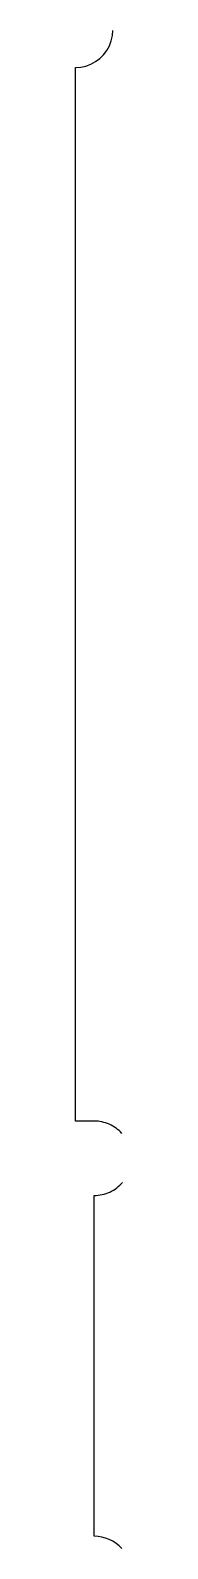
# Model space of a CAD drawing. Extents: x 0 to 14948, y -622 to 622.
# Drawn here: x 0 to 38, y -602 to 622 of the extents above; entities that cross this region are included whole.
import ezdxf

# ---------------------------------------------------------------- set-up
doc = ezdxf.new("R2010")
doc.units = 0
doc.header["$LTSCALE"] = 10
doc.layers.add('TEILE', color=7, linetype='CONTINUOUS')

msp = doc.modelspace()

# ---------------------------------------------------------------- linework, layer by layer
at = {"layer": 'TEILE', "color": 2}
for p, q in [((27.288818, 610.037231), (28.78418, 614.047974)), ((28.78418, 614.047974), (29.694366, 618.230408)), ((29.694366, 618.230408), (29.999542, 622.499817)), ((19.645691, 599.827576), (22.672272, 602.854126)), ((22.672272, 602.854126), (25.237274, 606.280518)), ((25.237274, 606.280518), (27.288818, 610.037231)), ((0, 592.500305), (4.269409, 592.805481)), ((0.010032, -257.499786), (0, 592.500305)), ((4.269409, 592.805481), (8.451843, 593.714905)), ((8.451843, 593.714905), (12.461853, 595.210999)), ((12.461853, 595.210999), (16.218567, 597.262573)), ((16.218567, 597.262573), (19.645691, 599.827576)), ((15.006437, -257.499786), (0.010032, -257.499786)), ((15.006446, -257.499786), (15.006437, -257.499786)), ((16.576523, -257.540924), (15.006446, -257.499786)), ((18.142298, -257.664124), (16.576523, -257.540924)), ((19.699478, -257.869141), (18.142298, -257.664124)), ((21.243797, -258.155365), (19.699478, -257.869141)), ((22.771015, -258.522003), (21.243797, -258.155365)), ((24.276955, -258.968079), (22.771015, -258.522003)), ((25.757484, -259.492371), (24.276955, -258.968079)), ((27.208546, -260.093414), (25.757484, -259.492371)), ((28.62616, -260.769592), (27.208546, -260.093414)), ((30.006447, -261.519012), (28.62616, -260.769592)), ((31.345617, -262.339661), (30.006447, -261.519012)), ((32.640007, -263.229279), (31.345617, -262.339661)), ((33.886063, -264.185394), (32.640007, -263.229279)), ((35.080372, -265.205414), (33.886063, -264.185394)), ((36.219658, -266.28656), (35.080372, -265.205414)), ((37.3008, -267.425873), (36.219658, -266.28656)), ((15.000085, -592.499878), (15.006437, -317.499786)), ((15.006437, -317.499786), (16.630602, -317.45578)), ((16.630602, -317.45578), (18.250004, -317.323944)), ((18.250004, -317.323944), (19.859892, -317.104584)), ((19.859892, -317.104584), (21.455544, -316.798401)), ((21.455544, -316.798401), (23.03228, -316.406281)), ((23.03228, -316.406281), (24.585474, -315.929382)), ((24.585474, -315.929382), (26.110571, -315.36908)), ((26.110571, -315.36908), (27.603096, -314.727051)), ((27.603096, -314.727051), (29.058676, -314.005157)), ((29.058676, -314.005157), (30.473038, -313.205505)), ((30.473038, -313.205505), (31.842031, -312.330444)), ((31.842031, -312.330444), (33.161644, -311.382568)), ((33.161644, -311.382568), (34.428009, -310.364655)), ((34.428009, -310.364655), (35.637402, -309.279663)), ((35.637402, -309.279663), (36.786282, -308.130768)), ((36.786282, -308.130768), (37.871277, -306.921356)), ((18.135939, -592.664246), (15.000085, -592.499878)), ((21.237438, -593.155457), (18.135939, -592.664246)), ((24.270599, -593.968201), (21.237438, -593.155457)), ((27.20219, -595.093506), (24.270599, -593.968201)), ((30.000093, -596.519104), (27.20219, -595.093506)), ((32.633656, -598.22937), (30.000093, -596.519104)), ((35.07402, -600.205505), (32.633656, -598.22937)), ((37.294453, -602.425903), (35.07402, -600.205505))]:
    msp.add_line(p, q, dxfattribs=at)

doc.saveas('drawing.dxf')
